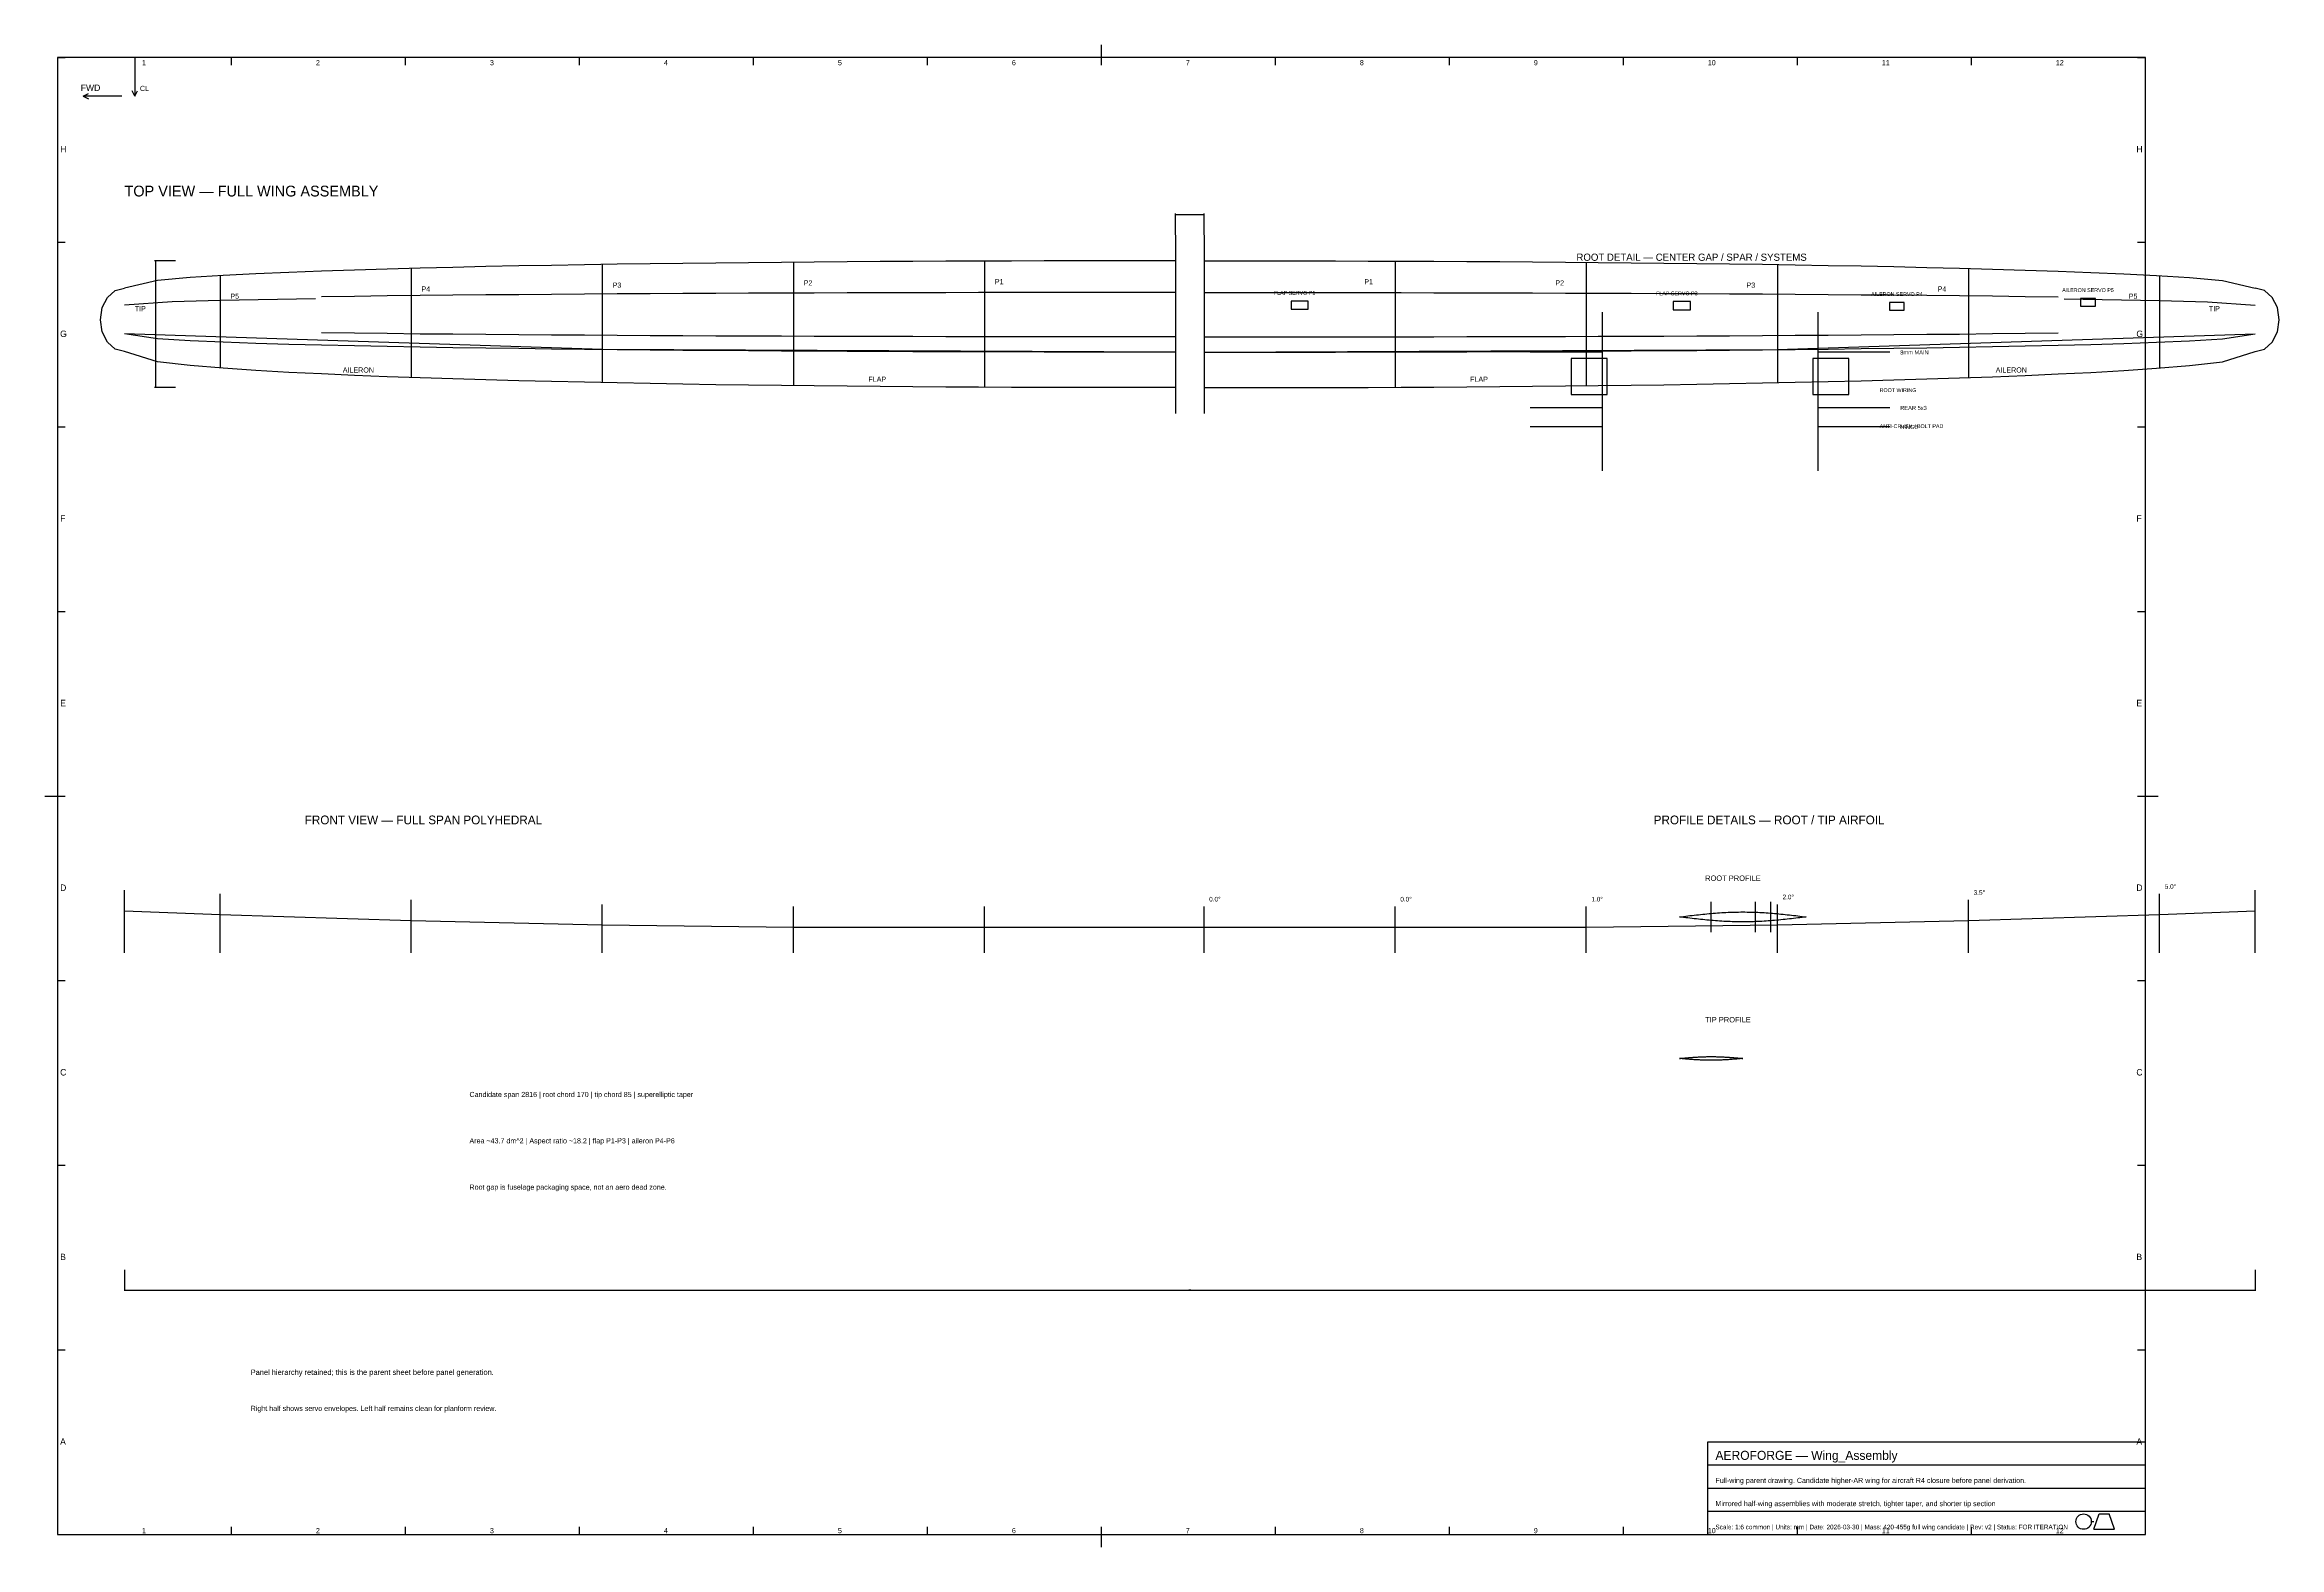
# Model space of a CAD drawing. Header units: metres. Extents: x 15 to 883, y 5 to 589.
import ezdxf

# ---------------------------------------------------------------- set-up
doc = ezdxf.new("R2010")
doc.units = ezdxf.units.M
for name, color, linetype in [('BORDER', 7, 'Continuous'), ('CENTERLINE', 5, 'Continuous'), ('DIMENSION', 1, 'Continuous'), ('HIDDEN', 7, 'Continuous'), ('ORIENTATION', 7, 'Continuous'), ('OUTLINE', 7, 'Continuous'), ('SECTION', 4, 'Continuous'), ('SPAR', 3, 'Continuous'), ('TEXT', 7, 'Continuous'), ('TITLEBLOCK', 7, 'Continuous')]:
    doc.layers.add(name, color=color, linetype=linetype)
doc.styles.add('OpenSansCondensed-Light', font='OpenSansCondensed-Light.ttf')
doc.dimstyles.new('EZDXF', dxfattribs={"dimtxt": 0.25, "dimasz": 0.175, "dimexe": 0.375, "dimexo": 0.125, "dimgap": 0.1, "dimtad": 1, "dimlfac": 100, "dimzin": 12, "dimdsep": 46, "dimtxsty": 'OpenSansCondensed-Light', "dimblk": 'ARCHTICK', "dimcen": 2.5, "dimazin": 3, "dimtfac": 0.5, "dimtmove": 2, "dimatfit": 3})

# ---------------------------------------------------------------- blocks, each defined once
blk = doc.blocks.new('_ARCHTICK')
at = {"color": 0, "linetype": 'BYBLOCK', "const_width": 0.15}
blk.add_lwpolyline([(-0.5, -0.5), (0.5, 0.5)], dxfattribs=at)

msp = doc.modelspace()

# ---------------------------------------------------------------- linework, layer by layer
at = {"layer": 'BORDER'}
for p, q in [((831, 584), (20, 584)), ((20, 584), (20, 10)), ((20, 584), (23, 584)), ((87.58333, 581), (87.58333, 584)), ((155.16667, 581), (155.16667, 584)), ((222.75, 581), (222.75, 584)), ((290.33333, 581), (290.33333, 584)), ((357.91667, 581), (357.91667, 584)), ((425.5, 584), (425.5, 589)), ((425.5, 581), (425.5, 584)), ((493.08333, 581), (493.08333, 584)), ((560.66667, 581), (560.66667, 584)), ((628.25, 581), (628.25, 584)), ((695.83333, 581), (695.83333, 584)), ((763.41667, 581), (763.41667, 584)), ((828, 584), (831, 584)), ((831, 10), (831, 584)), ((831, 581), (831, 584)), ((20, 512.25), (23, 512.25)), ((828, 512.25), (831, 512.25)), ((20, 440.5), (23, 440.5)), ((828, 440.5), (831, 440.5)), ((20, 368.75), (23, 368.75)), ((828, 368.75), (831, 368.75)), ((15, 297), (20, 297)), ((20, 297), (23, 297)), ((828, 297), (831, 297)), ((831, 297), (836, 297)), ((20, 225.25), (23, 225.25)), ((828, 225.25), (831, 225.25)), ((20, 153.5), (23, 153.5)), ((828, 153.5), (831, 153.5)), ((20, 81.75), (23, 81.75)), ((828, 81.75), (831, 81.75)), ((20, 10), (831, 10)), ((87.58333, 10), (87.58333, 13)), ((155.16667, 10), (155.16667, 13)), ((222.75, 10), (222.75, 13)), ((290.33333, 10), (290.33333, 13)), ((357.91667, 10), (357.91667, 13)), ((425.5, 10), (425.5, 13)), ((425.5, 5), (425.5, 10)), ((493.08333, 10), (493.08333, 13)), ((560.66667, 10), (560.66667, 13)), ((628.25, 10), (628.25, 13)), ((695.83333, 10), (695.83333, 13)), ((763.41667, 10), (763.41667, 13)), ((831, 10), (831, 13))]:
    msp.add_line(p, q, dxfattribs=at)
at = {"layer": 'CENTERLINE'}
for p, q in [((454.32, 515), (454.32, 445.7)), ((465.34, 515), (465.34, 445.7)), ((58.76, 474.63362), (46, 476.6525)), ((231.6, 470.48395), (46, 476.6525)), ((71.52, 473.8893), (58.76, 474.63362)), ((84.28, 473.34465), (71.52, 473.8893)), ((97.04, 472.90424), (84.28, 473.34465)), ((109.8, 472.53138), (97.04, 472.90424)), ((122.56, 472.20728), (109.8, 472.53138)), ((135.32, 471.9208), (122.56, 472.20728)), ((148.08, 471.6647), (135.32, 471.9208)), ((160.84, 471.43392), (148.08, 471.6647)), ((173.6, 471.22479), (160.84, 471.43392)), ((186.36, 471.03455), (173.6, 471.22479)), ((199.12, 470.86103), (186.36, 471.03455)), ((211.88, 470.70253), (199.12, 470.86103)), ((224.64, 470.55765), (211.88, 470.70253)), ((237.4, 470.42525), (224.64, 470.55765)), ((454.32, 469.504), (231.6, 470.48395)), ((250.16, 470.30437), (237.4, 470.42525)), ((262.92, 470.19421), (250.16, 470.30437)), ((275.68, 470.09407), (262.92, 470.19421)), ((288.44, 470.00337), (275.68, 470.09407)), ((301.2, 469.92158), (288.44, 470.00337)), ((313.96, 469.84824), (301.2, 469.92158)), ((326.72, 469.78296), (313.96, 469.84824)), ((339.48, 469.72537), (326.72, 469.78296)), ((352.24, 469.67514), (339.48, 469.72537)), ((365, 469.63198), (352.24, 469.67514)), ((377.76, 469.59561), (365, 469.63198)), ((390.52, 469.56575), (377.76, 469.59561)), ((403.28, 469.54215), (390.52, 469.56575)), ((416.04, 469.52452), (403.28, 469.54215)), ((428.8, 469.51257), (416.04, 469.52452)), ((441.56, 469.50593), (428.8, 469.51257)), ((454.32, 469.504), (441.56, 469.50593)), ((465.34, 469.504), (688.06, 470.48395)), ((465.34, 469.504), (478.1, 469.50593)), ((478.1, 469.50593), (490.86, 469.51257)), ((490.86, 469.51257), (503.62, 469.52452)), ((503.62, 469.52452), (516.38, 469.54215)), ((516.38, 469.54215), (529.14, 469.56575)), ((529.14, 469.56575), (541.9, 469.59561)), ((541.9, 469.59561), (554.66, 469.63198)), ((554.66, 469.63198), (567.42, 469.67514)), ((567.42, 469.67514), (580.18, 469.72537)), ((580.18, 469.72537), (592.94, 469.78296)), ((592.94, 469.78296), (605.7, 469.84824)), ((605.7, 469.84824), (618.46, 469.92158)), ((618.46, 469.92158), (631.22, 470.00337)), ((631.22, 470.00337), (643.98, 470.09407)), ((643.98, 470.09407), (656.74, 470.19421)), ((656.74, 470.19421), (669.5, 470.30437)), ((669.5, 470.30437), (682.26, 470.42525)), ((682.26, 470.42525), (695.02, 470.55765)), ((688.06, 470.48395), (873.66, 476.6525)), ((695.02, 470.55765), (707.78, 470.70253)), ((707.78, 470.70253), (720.54, 470.86103)), ((720.54, 470.86103), (733.3, 471.03455)), ((733.3, 471.03455), (746.06, 471.22479)), ((746.06, 471.22479), (758.82, 471.43392)), ((758.82, 471.43392), (771.58, 471.6647)), ((771.58, 471.6647), (784.34, 471.9208)), ((784.34, 471.9208), (797.1, 472.20728)), ((797.1, 472.20728), (809.86, 472.53138)), ((809.86, 472.53138), (822.62, 472.90424)), ((822.62, 472.90424), (835.38, 473.34465)), ((835.38, 473.34465), (848.14, 473.8893)), ((848.14, 473.8893), (860.9, 474.63362)), ((860.9, 474.63362), (873.66, 476.6525)), ((592, 440.63), (620, 440.63)), ((703.775, 440.63), (731.775, 440.63)), ((685.496, 244.0773), (685.496, 255.9227))]:
    msp.add_line(p, q, dxfattribs=at)
at = {"layer": 'HIDDEN'}
for p, q in [((505.795, 489.3347), (499.125, 489.3347)), ((499.125, 489.3347), (499.125, 486.1447)), ((499.125, 486.1447), (505.795, 486.1447)), ((505.795, 486.1447), (505.795, 489.3347)), ((654.275, 489.16249), (647.605, 489.16249)), ((647.605, 489.16249), (647.605, 485.97249)), ((654.275, 485.97249), (654.275, 489.16249)), ((737.36, 488.76821), (731.56, 488.76821)), ((731.56, 488.76821), (731.56, 485.86821)), ((737.36, 485.86821), (737.36, 488.76821)), ((811.6, 490.31692), (805.8, 490.31692)), ((805.8, 490.31692), (805.8, 487.41692)), ((805.8, 487.41692), (811.6, 487.41692)), ((811.6, 487.41692), (811.6, 490.31692)), ((647.605, 485.97249), (654.275, 485.97249)), ((731.56, 485.86821), (737.36, 485.86821)), ((622, 467), (608, 467)), ((608, 467), (608, 453)), ((622, 453), (622, 467)), ((715.775, 467), (701.775, 467)), ((701.775, 467), (701.775, 453)), ((715.775, 453), (715.775, 467)), ((608, 453), (622, 453)), ((701.775, 453), (715.775, 453))]:
    msp.add_line(p, q, dxfattribs=at)
at = {"layer": 'ORIENTATION'}
for p, q in [((50, 584), (50, 569)), ((30, 569), (32, 570)), ((45, 569), (30, 569)), ((30, 569), (32, 568)), ((50, 569), (49, 571)), ((50, 569), (51, 571))]:
    msp.add_line(p, q, dxfattribs=at)
at = {"layer": 'OUTLINE'}
for p, q in [((237.4, 503.63401), (224.64, 503.4377)), ((250.16, 503.81325), (237.4, 503.63401)), ((262.92, 503.97659), (250.16, 503.81325)), ((275.68, 504.12506), (262.92, 503.97659)), ((288.44, 504.25956), (275.68, 504.12506)), ((301.2, 504.38083), (288.44, 504.25956)), ((313.96, 504.48957), (301.2, 504.38083)), ((326.72, 504.58637), (313.96, 504.48957)), ((339.48, 504.67176), (326.72, 504.58637)), ((352.24, 504.74624), (339.48, 504.67176)), ((365, 504.81023), (352.24, 504.74624)), ((377.76, 504.86417), (365, 504.81023)), ((390.52, 504.90844), (377.76, 504.86417)), ((403.28, 504.94344), (390.52, 504.90844)), ((416.04, 504.96957), (403.28, 504.94344)), ((428.8, 504.98729), (416.04, 504.96957)), ((441.56, 504.99714), (428.8, 504.98729)), ((454.32, 505), (441.56, 504.99714)), ((454.32, 505), (454.32, 455.7)), ((465.34, 505), (478.1, 504.99714)), ((465.34, 505), (465.34, 455.7)), ((478.1, 504.99714), (490.86, 504.98729)), ((490.86, 504.98729), (503.62, 504.96957)), ((503.62, 504.96957), (516.38, 504.94344)), ((516.38, 504.94344), (529.14, 504.90844)), ((529.14, 504.90844), (541.9, 504.86417)), ((541.9, 504.86417), (554.66, 504.81023)), ((554.66, 504.81023), (567.42, 504.74624)), ((567.42, 504.74624), (580.18, 504.67176)), ((580.18, 504.67176), (592.94, 504.58637)), ((592.94, 504.58637), (605.7, 504.48957)), ((605.7, 504.48957), (618.46, 504.38083)), ((618.46, 504.38083), (631.22, 504.25956)), ((631.22, 504.25956), (643.98, 504.12506)), ((643.98, 504.12506), (656.74, 503.97659)), ((656.74, 503.97659), (669.5, 503.81325)), ((669.5, 503.81325), (682.26, 503.63401)), ((682.26, 503.63401), (695.02, 503.4377)), ((58.76, 497.39401), (46, 494.4005)), ((71.52, 498.49766), (58.76, 497.39401)), ((84.28, 499.30525), (71.52, 498.49766)), ((97.04, 499.95826), (84.28, 499.30525)), ((109.8, 500.51113), (97.04, 499.95826)), ((122.56, 500.99169), (109.8, 500.51113)), ((135.32, 501.41646), (122.56, 500.99169)), ((148.08, 501.79621), (135.32, 501.41646)), ((160.84, 502.1384), (148.08, 501.79621)), ((173.6, 502.44848), (160.84, 502.1384)), ((186.36, 502.73057), (173.6, 502.44848)), ((199.12, 502.98785), (186.36, 502.73057)), ((211.88, 503.22288), (199.12, 502.98785)), ((224.64, 503.4377), (211.88, 503.22288)), ((695.02, 503.4377), (707.78, 503.22288)), ((707.78, 503.22288), (720.54, 502.98785)), ((720.54, 502.98785), (733.3, 502.73057)), ((733.3, 502.73057), (746.06, 502.44848)), ((746.06, 502.44848), (758.82, 502.1384)), ((758.82, 502.1384), (771.58, 501.79621)), ((771.58, 501.79621), (784.34, 501.41646)), ((784.34, 501.41646), (797.1, 500.99169)), ((797.1, 500.99169), (809.86, 500.51113)), ((809.86, 500.51113), (822.62, 499.95826)), ((822.62, 499.95826), (835.38, 499.30525)), ((835.38, 499.30525), (848.14, 498.49766)), ((848.14, 498.49766), (860.9, 497.39401)), ((860.9, 497.39401), (873.66, 494.4005)), ((620, 485), (620, 423.375)), ((703.775, 485), (703.775, 423.375)), ((58.76, 465.78235), (46, 469.7505)), ((860.9, 465.78235), (873.66, 469.7505)), ((71.52, 464.31938), (58.76, 465.78235)), ((84.28, 463.24886), (71.52, 464.31938)), ((97.04, 462.38324), (84.28, 463.24886)), ((109.8, 461.65036), (97.04, 462.38324)), ((122.56, 461.01334), (109.8, 461.65036)), ((135.32, 460.45027), (122.56, 461.01334)), ((148.08, 459.94689), (135.32, 460.45027)), ((771.58, 459.94689), (784.34, 460.45027)), ((784.34, 460.45027), (797.1, 461.01334)), ((797.1, 461.01334), (809.86, 461.65036)), ((809.86, 461.65036), (822.62, 462.38324)), ((822.62, 462.38324), (835.38, 463.24886)), ((835.38, 463.24886), (848.14, 464.31938)), ((848.14, 464.31938), (860.9, 465.78235)), ((160.84, 459.49328), (148.08, 459.94689)), ((173.6, 459.08224), (160.84, 459.49328)), ((186.36, 458.70832), (173.6, 459.08224)), ((199.12, 458.36727), (186.36, 458.70832)), ((211.88, 458.05572), (199.12, 458.36727)), ((224.64, 457.77096), (211.88, 458.05572)), ((237.4, 457.51072), (224.64, 457.77096)), ((250.16, 457.27314), (237.4, 457.51072)), ((262.92, 457.05662), (250.16, 457.27314)), ((275.68, 456.8598), (262.92, 457.05662)), ((288.44, 456.68152), (275.68, 456.8598)), ((301.2, 456.52076), (288.44, 456.68152)), ((313.96, 456.37661), (301.2, 456.52076)), ((326.72, 456.2483), (313.96, 456.37661)), ((339.48, 456.1351), (326.72, 456.2483)), ((352.24, 456.03639), (339.48, 456.1351)), ((365, 455.95155), (352.24, 456.03639)), ((377.76, 455.88006), (365, 455.95155)), ((390.52, 455.82137), (377.76, 455.88006)), ((403.28, 455.77498), (390.52, 455.82137)), ((416.04, 455.74034), (403.28, 455.77498)), ((428.8, 455.71685), (416.04, 455.74034)), ((441.56, 455.7038), (428.8, 455.71685)), ((454.32, 455.7), (441.56, 455.7038)), ((465.34, 455.7), (478.1, 455.7038)), ((478.1, 455.7038), (490.86, 455.71685)), ((490.86, 455.71685), (503.62, 455.74034)), ((503.62, 455.74034), (516.38, 455.77498)), ((516.38, 455.77498), (529.14, 455.82137)), ((529.14, 455.82137), (541.9, 455.88006)), ((541.9, 455.88006), (554.66, 455.95155)), ((554.66, 455.95155), (567.42, 456.03639)), ((567.42, 456.03639), (580.18, 456.1351)), ((580.18, 456.1351), (592.94, 456.2483)), ((592.94, 456.2483), (605.7, 456.37661)), ((605.7, 456.37661), (618.46, 456.52076)), ((618.46, 456.52076), (631.22, 456.68152)), ((631.22, 456.68152), (643.98, 456.8598)), ((643.98, 456.8598), (656.74, 457.05662)), ((656.74, 457.05662), (669.5, 457.27314)), ((669.5, 457.27314), (682.26, 457.51072)), ((682.26, 457.51072), (695.02, 457.77096)), ((695.02, 457.77096), (707.78, 458.05572)), ((707.78, 458.05572), (720.54, 458.36727)), ((720.54, 458.36727), (733.3, 458.70832)), ((733.3, 458.70832), (746.06, 459.08224)), ((746.06, 459.08224), (758.82, 459.49328)), ((758.82, 459.49328), (771.58, 459.94689)), ((46, 252.38), (83.12, 250.93)), ((836.54, 250.93), (873.66, 252.38)), ((83.12, 250.93), (157.36, 248.61)), ((157.36, 248.61), (231.6, 246.87)), ((231.6, 246.87), (305.84, 246)), ((305.84, 246), (380.08, 246)), ((380.08, 246), (454.32, 246)), ((454.32, 246), (465.34, 246)), ((465.34, 246), (539.58, 246)), ((539.58, 246), (613.82, 246)), ((613.82, 246), (688.06, 246.87)), ((688.06, 246.87), (762.3, 248.61)), ((762.3, 248.61), (836.54, 250.93))]:
    msp.add_line(p, q, dxfattribs=at)
for points in [[(46, 469.7505), (42.4154, 470.68868), (39.37653, 473.36041), (37.34602, 477.35893), (36.633, 482.0755), (37.34602, 486.79207), (39.37653, 490.79059), (42.4154, 493.46232), (46, 494.4005)], [(873.66, 469.7505), (877.2446, 470.68868), (880.28347, 473.36041), (882.31398, 477.35893), (883.027, 482.0755), (882.31398, 486.79207), (880.28347, 490.79059), (877.2446, 493.46232), (873.66, 494.4005)]]:
    msp.add_lwpolyline(points, dxfattribs=at)
for points in [[(650, 250), (650.82167, 250.10063), (651.64333, 250.20098), (652.465, 250.30078), (653.28667, 250.39975), (654.10833, 250.49763), (654.93, 250.59415), (655.75167, 250.68903), (656.57333, 250.78203), (657.395, 250.87289), (658.21667, 250.96135), (659.03833, 251.04718), (659.86, 251.13013), (660.68167, 251.20999), (661.50333, 251.28654), (662.325, 251.35955), (663.14667, 251.42884), (663.96833, 251.49422), (664.79, 251.5555), (665.61167, 251.61251), (666.43333, 251.66511), (667.255, 251.71314), (668.07667, 251.75647), (668.89833, 251.795), (669.72, 251.8286), (670.54167, 251.85719), (671.36333, 251.88068), (672.185, 251.89903), (673.00667, 251.91217), (673.82833, 251.92007), (674.65, 251.9227), (675.47167, 251.92007), (676.29333, 251.91217), (677.115, 251.89903), (677.93667, 251.88068), (678.75833, 251.85719), (679.58, 251.8286), (680.40167, 251.795), (681.22333, 251.75647), (682.045, 251.71314), (682.86667, 251.66511), (683.68833, 251.61251), (684.51, 251.5555), (685.33167, 251.49422), (686.15333, 251.42884), (686.975, 251.35955), (687.79667, 251.28654), (688.61833, 251.20999), (689.44, 251.13013), (690.26167, 251.04718), (691.08333, 250.96135), (691.905, 250.87289), (692.72667, 250.78203), (693.54833, 250.68903), (694.37, 250.59415), (695.19167, 250.49763), (696.01333, 250.39975), (696.835, 250.30078), (697.65667, 250.20098), (698.47833, 250.10063), (699.3, 250), (699.3, 250), (698.47833, 249.89937), (697.65667, 249.79902), (696.835, 249.69922), (696.01333, 249.60025), (695.19167, 249.50237), (694.37, 249.40585), (693.54833, 249.31097), (692.72667, 249.21797), (691.905, 249.12711), (691.08333, 249.03865), (690.26167, 248.95282), (689.44, 248.86987), (688.61833, 248.79001), (687.79667, 248.71346), (686.975, 248.64045), (686.15333, 248.57116), (685.33167, 248.50578), (684.51, 248.4445), (683.68833, 248.38749), (682.86667, 248.33489), (682.045, 248.28686), (681.22333, 248.24353), (680.40167, 248.205), (679.58, 248.1714), (678.75833, 248.14281), (677.93667, 248.11932), (677.115, 248.10097), (676.29333, 248.08783), (675.47167, 248.07993), (674.65, 248.0773), (673.82833, 248.07993), (673.00667, 248.08783), (672.185, 248.10097), (671.36333, 248.11932), (670.54167, 248.14281), (669.72, 248.1714), (668.89833, 248.205), (668.07667, 248.24353), (667.255, 248.28686), (666.43333, 248.33489), (665.61167, 248.38749), (664.79, 248.4445), (663.96833, 248.50578), (663.14667, 248.57116), (662.325, 248.64045), (661.50333, 248.71346), (660.68167, 248.79001), (659.86, 248.86987), (659.03833, 248.95282), (658.21667, 249.03865), (657.395, 249.12711), (656.57333, 249.21797), (655.75167, 249.31097), (654.93, 249.40585), (654.10833, 249.50237), (653.28667, 249.60025), (652.465, 249.69922), (651.64333, 249.79902), (650.82167, 249.89937), (650, 250)], [(650, 195), (650.41083, 195.03741), (650.82167, 195.07472), (651.2325, 195.11183), (651.64333, 195.14863), (652.05417, 195.18502), (652.465, 195.2209), (652.87583, 195.25618), (653.28667, 195.29076), (653.6975, 195.32454), (654.10833, 195.35743), (654.51917, 195.38934), (654.93, 195.42018), (655.34083, 195.44987), (655.75167, 195.47833), (656.1625, 195.50548), (656.57333, 195.53124), (656.98417, 195.55554), (657.395, 195.57833), (657.80583, 195.59952), (658.21667, 195.61908), (658.6275, 195.63694), (659.03833, 195.65305), (659.44917, 195.66737), (659.86, 195.67986), (660.27083, 195.69049), (660.68167, 195.69923), (661.0925, 195.70605), (661.50333, 195.71093), (661.91417, 195.71387), (662.325, 195.71485), (662.73583, 195.71387), (663.14667, 195.71093), (663.5575, 195.70605), (663.96833, 195.69923), (664.37917, 195.69049), (664.79, 195.67986), (665.20083, 195.66737), (665.61167, 195.65305), (666.0225, 195.63694), (666.43333, 195.61908), (666.84417, 195.59952), (667.255, 195.57833), (667.66583, 195.55554), (668.07667, 195.53124), (668.4875, 195.50548), (668.89833, 195.47833), (669.30917, 195.44987), (669.72, 195.42018), (670.13083, 195.38934), (670.54167, 195.35743), (670.9525, 195.32454), (671.36333, 195.29076), (671.77417, 195.25618), (672.185, 195.2209), (672.59583, 195.18502), (673.00667, 195.14863), (673.4175, 195.11183), (673.82833, 195.07472), (674.23917, 195.03741), (674.65, 195), (674.65, 195), (674.23917, 194.96259), (673.82833, 194.92528), (673.4175, 194.88817), (673.00667, 194.85137), (672.59583, 194.81498), (672.185, 194.7791), (671.77417, 194.74382), (671.36333, 194.70924), (670.9525, 194.67546), (670.54167, 194.64257), (670.13083, 194.61066), (669.72, 194.57982), (669.30917, 194.55013), (668.89833, 194.52167), (668.4875, 194.49452), (668.07667, 194.46876), (667.66583, 194.44446), (667.255, 194.42167), (666.84417, 194.40048), (666.43333, 194.38092), (666.0225, 194.36306), (665.61167, 194.34695), (665.20083, 194.33263), (664.79, 194.32014), (664.37917, 194.30951), (663.96833, 194.30077), (663.5575, 194.29395), (663.14667, 194.28907), (662.73583, 194.28613), (662.325, 194.28515), (661.91417, 194.28613), (661.50333, 194.28907), (661.0925, 194.29395), (660.68167, 194.30077), (660.27083, 194.30951), (659.86, 194.32014), (659.44917, 194.33263), (659.03833, 194.34695), (658.6275, 194.36306), (658.21667, 194.38092), (657.80583, 194.40048), (657.395, 194.42167), (656.98417, 194.44446), (656.57333, 194.46876), (656.1625, 194.49452), (655.75167, 194.52167), (655.34083, 194.55013), (654.93, 194.57982), (654.51917, 194.61066), (654.10833, 194.64257), (653.6975, 194.67546), (653.28667, 194.70924), (652.87583, 194.74382), (652.465, 194.7791), (652.05417, 194.81498), (651.64333, 194.85137), (651.2325, 194.88817), (650.82167, 194.92528), (650.41083, 194.96259), (650, 195)]]:
    msp.add_lwpolyline(points, close=True, dxfattribs=at)
at = {"layer": 'SECTION'}
for p, q in [((231.6, 503.54698), (231.6, 457.6261)), ((305.84, 504.42179), (305.84, 456.46646)), ((380.08, 504.87292), (380.08, 455.86845)), ((539.58, 504.87292), (539.58, 455.86845)), ((613.82, 504.42179), (613.82, 456.46646)), ((688.06, 503.54698), (688.06, 457.6261)), ((83.12, 499.23939), (83.12, 463.33615)), ((157.36, 502.04846), (157.36, 459.61251)), ((762.3, 502.04846), (762.3, 459.61251)), ((836.54, 499.23939), (836.54, 463.33615)), ((46, 236), (46, 260.38)), ((83.12, 236), (83.12, 258.93)), ((157.36, 236), (157.36, 256.61)), ((231.6, 236), (231.6, 254.87)), ((305.84, 236), (305.84, 254)), ((380.08, 236), (380.08, 254)), ((465.34, 236), (465.34, 254)), ((539.58, 236), (539.58, 254)), ((613.82, 236), (613.82, 254)), ((688.06, 236), (688.06, 254.87)), ((762.3, 236), (762.3, 256.61)), ((836.54, 236), (836.54, 258.93)), ((873.66, 236), (873.66, 260.38))]:
    msp.add_line(p, q, dxfattribs=at)
at = {"layer": 'SPAR'}
for p, q in [((64.56, 489.06581), (46, 487.745)), ((83.12, 489.54552), (64.56, 489.06581)), ((120.24, 490.16671), (83.12, 489.54552)), ((135.32, 491.17491), (122.56, 490.9971)), ((148.08, 491.33388), (135.32, 491.17491)), ((160.84, 491.47712), (148.08, 491.33388)), ((173.6, 491.60692), (160.84, 491.47712)), ((186.36, 491.72501), (173.6, 491.60692)), ((199.12, 491.83271), (186.36, 491.72501)), ((211.88, 491.93109), (199.12, 491.83271)), ((224.64, 492.02101), (211.88, 491.93109)), ((237.4, 492.10319), (224.64, 492.02101)), ((250.16, 492.17822), (237.4, 492.10319)), ((262.92, 492.24659), (250.16, 492.17822)), ((275.68, 492.30875), (262.92, 492.24659)), ((288.44, 492.36505), (275.68, 492.30875)), ((301.2, 492.41581), (288.44, 492.36505)), ((313.96, 492.46133), (301.2, 492.41581)), ((326.72, 492.50185), (313.96, 492.46133)), ((339.48, 492.5376), (326.72, 492.50185)), ((352.24, 492.56877), (339.48, 492.5376)), ((365, 492.59556), (352.24, 492.56877)), ((377.76, 492.61814), (365, 492.59556)), ((390.52, 492.63667), (377.76, 492.61814)), ((403.28, 492.65132), (390.52, 492.63667)), ((416.04, 492.66226), (403.28, 492.65132)), ((428.8, 492.66968), (416.04, 492.66226)), ((441.56, 492.6738), (428.8, 492.66968)), ((454.32, 492.675), (441.56, 492.6738)), ((465.34, 492.675), (478.1, 492.6738)), ((478.1, 492.6738), (490.86, 492.66968)), ((490.86, 492.66968), (503.62, 492.66226)), ((503.62, 492.66226), (516.38, 492.65132)), ((516.38, 492.65132), (529.14, 492.63667)), ((529.14, 492.63667), (541.9, 492.61814)), ((541.9, 492.61814), (554.66, 492.59556)), ((554.66, 492.59556), (567.42, 492.56877)), ((567.42, 492.56877), (580.18, 492.5376)), ((580.18, 492.5376), (592.94, 492.50185)), ((592.94, 492.50185), (605.7, 492.46133)), ((605.7, 492.46133), (618.46, 492.41581)), ((618.46, 492.41581), (631.22, 492.36505)), ((631.22, 492.36505), (643.98, 492.30875)), ((643.98, 492.30875), (656.74, 492.24659)), ((656.74, 492.24659), (669.5, 492.17822)), ((669.5, 492.17822), (682.26, 492.10319)), ((682.26, 492.10319), (695.02, 492.02101)), ((695.02, 492.02101), (707.78, 491.93109)), ((707.78, 491.93109), (720.54, 491.83271)), ((720.54, 491.83271), (733.3, 491.72501)), ((733.3, 491.72501), (746.06, 491.60692)), ((746.06, 491.60692), (758.82, 491.47712)), ((758.82, 491.47712), (771.58, 491.33388)), ((771.58, 491.33388), (784.34, 491.17491)), ((784.34, 491.17491), (797.1, 490.9971)), ((799.42, 490.16671), (836.54, 489.54552)), ((836.54, 489.54552), (855.1, 489.06581)), ((855.1, 489.06581), (873.66, 487.745)), ((135.32, 476.83675), (122.56, 477.00468)), ((148.08, 476.68662), (135.32, 476.83675)), ((160.84, 476.55133), (148.08, 476.68662)), ((173.6, 476.42874), (160.84, 476.55133)), ((186.36, 476.31722), (173.6, 476.42874)), ((199.12, 476.2155), (186.36, 476.31722)), ((211.88, 476.12258), (199.12, 476.2155)), ((224.64, 476.03765), (211.88, 476.12258)), ((237.4, 475.96004), (224.64, 476.03765)), ((250.16, 475.88918), (237.4, 475.96004)), ((262.92, 475.82461), (250.16, 475.88918)), ((275.68, 475.76591), (262.92, 475.82461)), ((288.44, 475.71273), (275.68, 475.76591)), ((301.2, 475.66479), (288.44, 475.71273)), ((313.96, 475.6218), (301.2, 475.66479)), ((326.72, 475.58353), (313.96, 475.6218)), ((339.48, 475.54977), (326.72, 475.58353)), ((352.24, 475.52033), (339.48, 475.54977)), ((365, 475.49502), (352.24, 475.52033)), ((377.76, 475.4737), (365, 475.49502)), ((390.52, 475.4562), (377.76, 475.4737)), ((403.28, 475.44236), (390.52, 475.4562)), ((416.04, 475.43203), (403.28, 475.44236)), ((428.8, 475.42503), (416.04, 475.43203)), ((441.56, 475.42113), (428.8, 475.42503)), ((454.32, 475.42), (441.56, 475.42113)), ((465.34, 475.42), (478.1, 475.42113)), ((478.1, 475.42113), (490.86, 475.42503)), ((490.86, 475.42503), (503.62, 475.43203)), ((503.62, 475.43203), (516.38, 475.44236)), ((516.38, 475.44236), (529.14, 475.4562)), ((529.14, 475.4562), (541.9, 475.4737)), ((541.9, 475.4737), (554.66, 475.49502)), ((554.66, 475.49502), (567.42, 475.52033)), ((567.42, 475.52033), (580.18, 475.54977)), ((580.18, 475.54977), (592.94, 475.58353)), ((592, 469.59375), (620, 469.59375)), ((592.94, 475.58353), (605.7, 475.6218)), ((605.7, 475.6218), (618.46, 475.66479)), ((618.46, 475.66479), (631.22, 475.71273)), ((631.22, 475.71273), (643.98, 475.76591)), ((643.98, 475.76591), (656.74, 475.82461)), ((656.74, 475.82461), (669.5, 475.88918)), ((669.5, 475.88918), (682.26, 475.96004)), ((682.26, 475.96004), (695.02, 476.03765)), ((695.02, 476.03765), (707.78, 476.12258)), ((703.775, 469.59375), (731.775, 469.59375)), ((707.78, 476.12258), (720.54, 476.2155)), ((720.54, 476.2155), (733.3, 476.31722)), ((733.3, 476.31722), (746.06, 476.42874)), ((746.06, 476.42874), (758.82, 476.55133)), ((758.82, 476.55133), (771.58, 476.68662)), ((771.58, 476.68662), (784.34, 476.83675)), ((784.34, 476.83675), (797.1, 477.00468)), ((592, 448.025), (620, 448.025)), ((703.775, 448.025), (731.775, 448.025)), ((662.325, 244.0773), (662.325, 255.9227)), ((679.58, 244.0773), (679.58, 255.9227))]:
    msp.add_line(p, q, dxfattribs=at)
at = {"layer": 'TITLEBLOCK'}
for p, q in [((661, 46), (831, 46)), ((661, 10), (661, 46)), ((831, 10), (831, 46)), ((661, 37), (831, 37)), ((661, 28), (831, 28)), ((661, 19), (831, 19)), ((811, 12), (813, 18)), ((813, 18), (817, 18)), ((819, 12), (817, 18)), ((661, 10), (831, 10)), ((810, 15), (811, 15)), ((811, 12), (819, 12))]:
    msp.add_line(p, q, dxfattribs=at)
msp.add_circle((807, 15), 3, dxfattribs=at)

# ---------------------------------------------------------------- texts
at = {"layer": 'BORDER'}
for s, height, p in [('1', 2, (52.79167, 581)), ('2', 2, (120.375, 581)), ('3', 2, (187.95833, 581)), ('4', 2, (255.54167, 581)), ('5', 2, (323.125, 581)), ('6', 2, (390.70833, 581)), ('7', 2, (458.29167, 581)), ('8', 2, (525.875, 581)), ('9', 2, (593.45833, 581)), ('10', 2, (661.04167, 581)), ('11', 2, (728.625, 581)), ('12', 2, (796.20833, 581)), ('H', 2.5, (21, 547.125)), ('H', 2.5, (827.5, 547.125)), ('G', 2.5, (21, 475.375)), ('G', 2.5, (827.5, 475.375)), ('F', 2.5, (21, 403.625)), ('F', 2.5, (827.5, 403.625)), ('E', 2.5, (21, 331.875)), ('E', 2.5, (827.5, 331.875)), ('D', 2.5, (21, 260.125)), ('D', 2.5, (827.5, 260.125)), ('C', 2.5, (21, 188.375)), ('C', 2.5, (827.5, 188.375)), ('B', 2.5, (21, 116.625)), ('B', 2.5, (827.5, 116.625)), ('A', 2.5, (21, 44.875)), ('A', 2.5, (827.5, 44.875)), ('1', 2, (52.79167, 10.5)), ('2', 2, (120.375, 10.5)), ('3', 2, (187.95833, 10.5)), ('4', 2, (255.54167, 10.5)), ('5', 2, (323.125, 10.5)), ('6', 2, (390.70833, 10.5)), ('7', 2, (458.29167, 10.5)), ('8', 2, (525.875, 10.5)), ('9', 2, (593.45833, 10.5)), ('10', 2, (661.04167, 10.5)), ('11', 2, (728.625, 10.5)), ('12', 2, (796.20833, 10.5))]:
    msp.add_text(s, height=height, dxfattribs=at).set_placement(p)
at = {"layer": 'ORIENTATION'}
for s, height, p in [('FWD', 2.5, (29, 571)), ('CL', 2, (52, 571))]:
    msp.add_text(s, height=height, dxfattribs=at).set_placement(p)
at = {"layer": 'TEXT'}
for s, height, p in [('TOP VIEW — FULL WING ASSEMBLY', 4.2, (46, 530)), ('ROOT DETAIL — CENTER GAP / SPAR / SYSTEMS', 2.8, (610, 505)), ('P4', 2, (161.36, 493.04846)), ('P3', 2, (235.6, 494.54698)), ('P2', 2, (309.84, 495.42179)), ('P1', 2, (384.08, 495.87292)), ('P1', 2, (527.58, 495.87292)), ('P2', 2, (601.82, 495.42179)), ('P3', 2, (676.06, 494.54698)), ('P4', 2, (750.3, 493.04846)), ('TIP', 2, (50, 485.4005)), ('P5', 2, (87.12, 490.23939)), ('FLAP SERVO P1', 1.5, (492.46, 491.7397)), ('FLAP SERVO P3', 1.5, (640.94, 491.56749)), ('AILERON SERVO P4', 1.5, (724.46, 491.31821)), ('AILERON SERVO P5', 1.5, (798.7, 492.86692)), ('P5', 2, (824.54, 490.23939)), ('TIP', 2, (855.66, 485.4005)), ('8mm MAIN', 1.6, (735.775, 468.59375)), ('AILERON', 2, (130.8, 461.56822)), ('AILERON', 2, (772.86, 461.56822)), ('FLAP', 2, (334.96, 457.99397)), ('FLAP', 2, (568.7, 457.99397)), ('ROOT WIRING', 1.5, (727.775, 454)), ('REAR 5x3', 1.6, (735.775, 447.025)), ('ANTI-CRUSH / BOLT PAD', 1.5, (727.775, 440)), ('HINGE', 1.6, (735.775, 439.63)), ('FRONT VIEW — FULL SPAN POLYHEDRAL', 3.4, (116, 286)), ('PROFILE DETAILS — ROOT / TIP AIRFOIL', 3.4, (640, 286)), ('ROOT PROFILE', 2.1, (660, 264)), ('3.5°', 1.8, (764.3, 258.61)), ('5.0°', 1.8, (838.54, 260.93)), ('0.0°', 1.8, (467.34, 256)), ('0.0°', 1.8, (541.58, 256)), ('1.0°', 1.8, (615.82, 256)), ('2.0°', 1.8, (690.06, 256.87)), ('TIP PROFILE', 2.1, (660, 209)), ('Candidate span 2816 | root chord 170 | tip chord 85 | superelliptic taper', 2, (180, 180)), ('Area ~43.7 dm^2 | Aspect ratio ~18.2 | flap P1-P3 | aileron P4-P6', 2, (180, 162)), ('Root gap is fuselage packaging space, not an aero dead zone.', 2, (180, 144)), ('Panel hierarchy retained; this is the parent sheet before panel generation.', 2.1, (95, 72)), ('Right half shows servo envelopes. Left half remains clean for planform review.', 2, (95, 58))]:
    msp.add_text(s, height=height, dxfattribs=at).set_placement(p)
at = {"layer": 'TITLEBLOCK'}
for s, height, p in [('AEROFORGE — Wing_Assembly', 3.5, (664, 39)), ('Full-wing parent drawing. Candidate higher-AR wing for aircraft R4 closure before panel derivation.', 2, (664, 30)), ('Mirrored half-wing assemblies with moderate stretch, tighter taper, and shorter tip section', 2, (664, 21)), ('Scale: 1:6 common | Units: mm | Date: 2026-03-30 | Mass: 420-455g full wing candidate | Rev: v2 | Status: FOR ITERATION', 1.8, (664, 12))]:
    msp.add_text(s, height=height, dxfattribs=at).set_placement(p)

# ---------------------------------------------------------------- dimensions: what is measured, and where the dimension line sits
at = {"layer": 'DIMENSION'}
for base, p1, p2 in [((454.32, 523), (454.32, 515), (465.34, 515)), ((46, 105), (46, 113), (873.66, 113))]:
    msp.add_linear_dim(base=base, p1=p1, p2=p2, dimstyle='EZDXF', dxfattribs=at).render()
msp.add_linear_dim(base=(58, 505), p1=(66, 505), p2=(66, 455.7), angle=90, dimstyle='EZDXF', dxfattribs=at).render()

doc.saveas('drawing.dxf')
